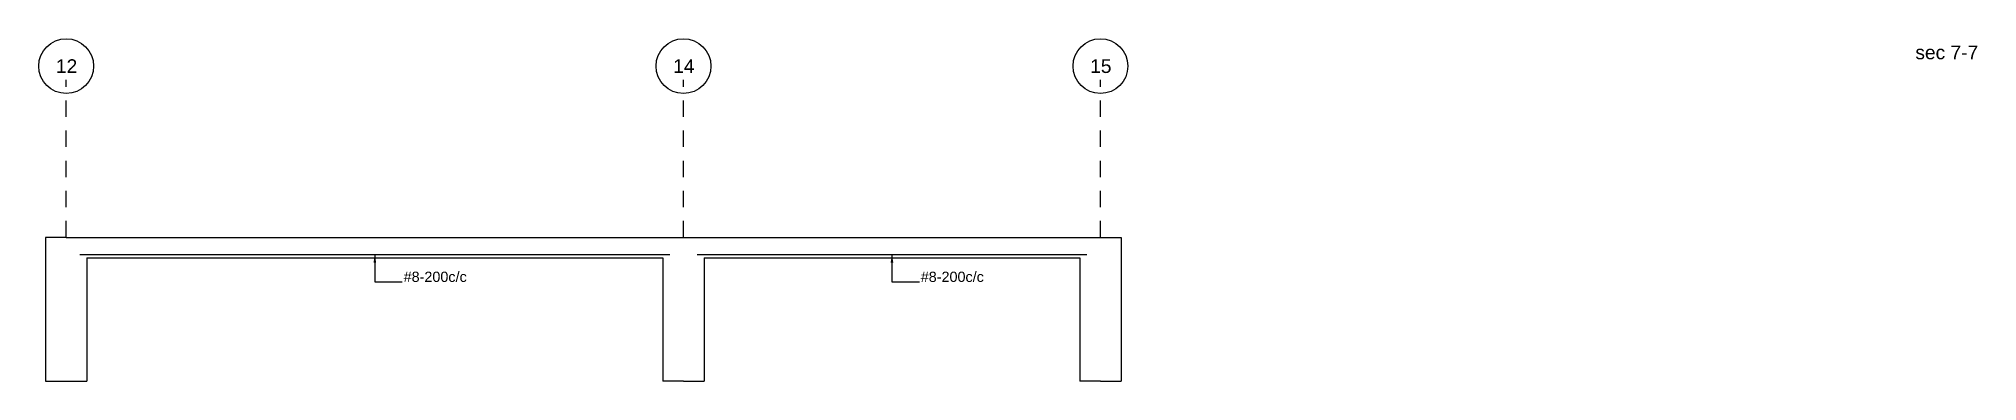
# Model space of a CAD drawing. Extents: x 0 to 119, y -5 to 121.
# Drawn here: x 70.36 to 84.49, y 76.83 to 79.33 of the extents above; entities that cross this region are included whole.
import ezdxf

# ---------------------------------------------------------------- set-up
doc = ezdxf.new("R2010")
doc.units = 0
doc.linetypes.add('ACAD_ISO02W100', pattern=[15, 12, -3])
for name, color, linetype in [('Axisline', 7, 'CONTINUOUS'), ('Axisline_Name', 1, 'CONTINUOUS'), ('LongBars', 1, 'CONTINUOUS'), ('Longsection', 2, 'CONTINUOUS'), ('Section_Name', 1, 'CONTINUOUS'), ('Slab_Bottom_Steel', 1, 'CONTINUOUS')]:
    doc.layers.add(name, color=color, linetype=linetype)
doc.styles.add('STRUDS_Arial', font='ARIAL.TTF', dxfattribs={"height": 0.04})

msp = doc.modelspace()

# ---------------------------------------------------------------- texts
at = {"layer": 'Axisline_Name', "style": 'STRUDS_Arial'}
for s, p in [('12', (70.483, 79.08)), ('14', (74.983, 79.08)), ('15', (78.023, 79.08))]:
    msp.add_text(s, height=0.1, dxfattribs=at).set_placement(p)
at = {"layer": 'LongBars', "style": 'STRUDS_Arial'}
for p in [(73.018, 77.555), (76.788, 77.555)]:
    msp.add_text('#8-200c/c', height=0.075, dxfattribs=at).set_placement(p)
at = {"layer": 'Section_name', "style": 'STRUDS_Arial'}
msp.add_text('sec 7-7', height=0.1, dxfattribs=at).set_placement((84.039, 79.18))

# ---------------------------------------------------------------- linework, layer by layer
at = {"layer": 'Axisline', "linetype": 'ACAD_ISO02W100', "ltscale": 0.01}
for p, q in [((70.558, 77.88), (70.558, 79.03)), ((75.058, 77.88), (75.058, 79.03)), ((78.098, 77.88), (78.098, 79.03))]:
    msp.add_line(p, q, dxfattribs=at)
at = {"layer": 'Axisline'}
for centre in [(70.558, 79.13), (75.058, 79.13), (78.098, 79.13)]:
    msp.add_circle(centre, 0.2, dxfattribs=at)
at = {"layer": 'Longsection'}
for p, q in [((70.558, 77.88), (70.408, 77.88)), ((70.408, 77.88), (70.408, 76.83)), ((70.558, 77.88), (75.058, 77.88)), ((75.058, 77.88), (78.098, 77.88)), ((78.098, 77.88), (78.248, 77.88)), ((78.248, 77.88), (78.248, 76.83)), ((70.708, 77.73), (74.908, 77.73)), ((70.708, 77.73), (70.708, 76.83)), ((74.908, 77.73), (74.908, 76.83)), ((75.208, 77.73), (77.948, 77.73)), ((75.208, 77.73), (75.208, 76.83)), ((77.948, 77.73), (77.948, 76.83)), ((70.408, 76.83), (70.558, 76.83)), ((70.558, 76.83), (70.708, 76.83)), ((75.058, 76.83), (74.908, 76.83)), ((75.058, 76.83), (75.208, 76.83)), ((78.098, 76.83), (77.948, 76.83)), ((78.098, 76.83), (78.248, 76.83))]:
    msp.add_line(p, q, dxfattribs=at)
at = {"layer": 'Slab_Bottom_Steel'}
for p, q in [((70.658, 77.755), (74.958, 77.755)), ((72.808, 77.755), (72.808, 77.555)), ((75.158, 77.755), (77.998, 77.755)), ((76.578, 77.755), (76.578, 77.555)), ((72.808, 77.555), (73.008, 77.555)), ((76.578, 77.555), (76.778, 77.555))]:
    msp.add_line(p, q, dxfattribs=at)
for points in [[(72.808, 77.755), (72.798, 77.695), (72.808, 77.755), (72.818, 77.695)], [(76.578, 77.755), (76.568, 77.695), (76.578, 77.755), (76.588, 77.695)]]:
    msp.add_solid(points, dxfattribs=at)

msp.set_redraw_order([(e.dxf.handle, doc.entitydb.next_handle()) for e in msp.query("TEXT MTEXT ATTDEF DIMENSION ARC_DIMENSION")])  # texts and dimensions are drawn at this point

doc.saveas('drawing.dxf')
